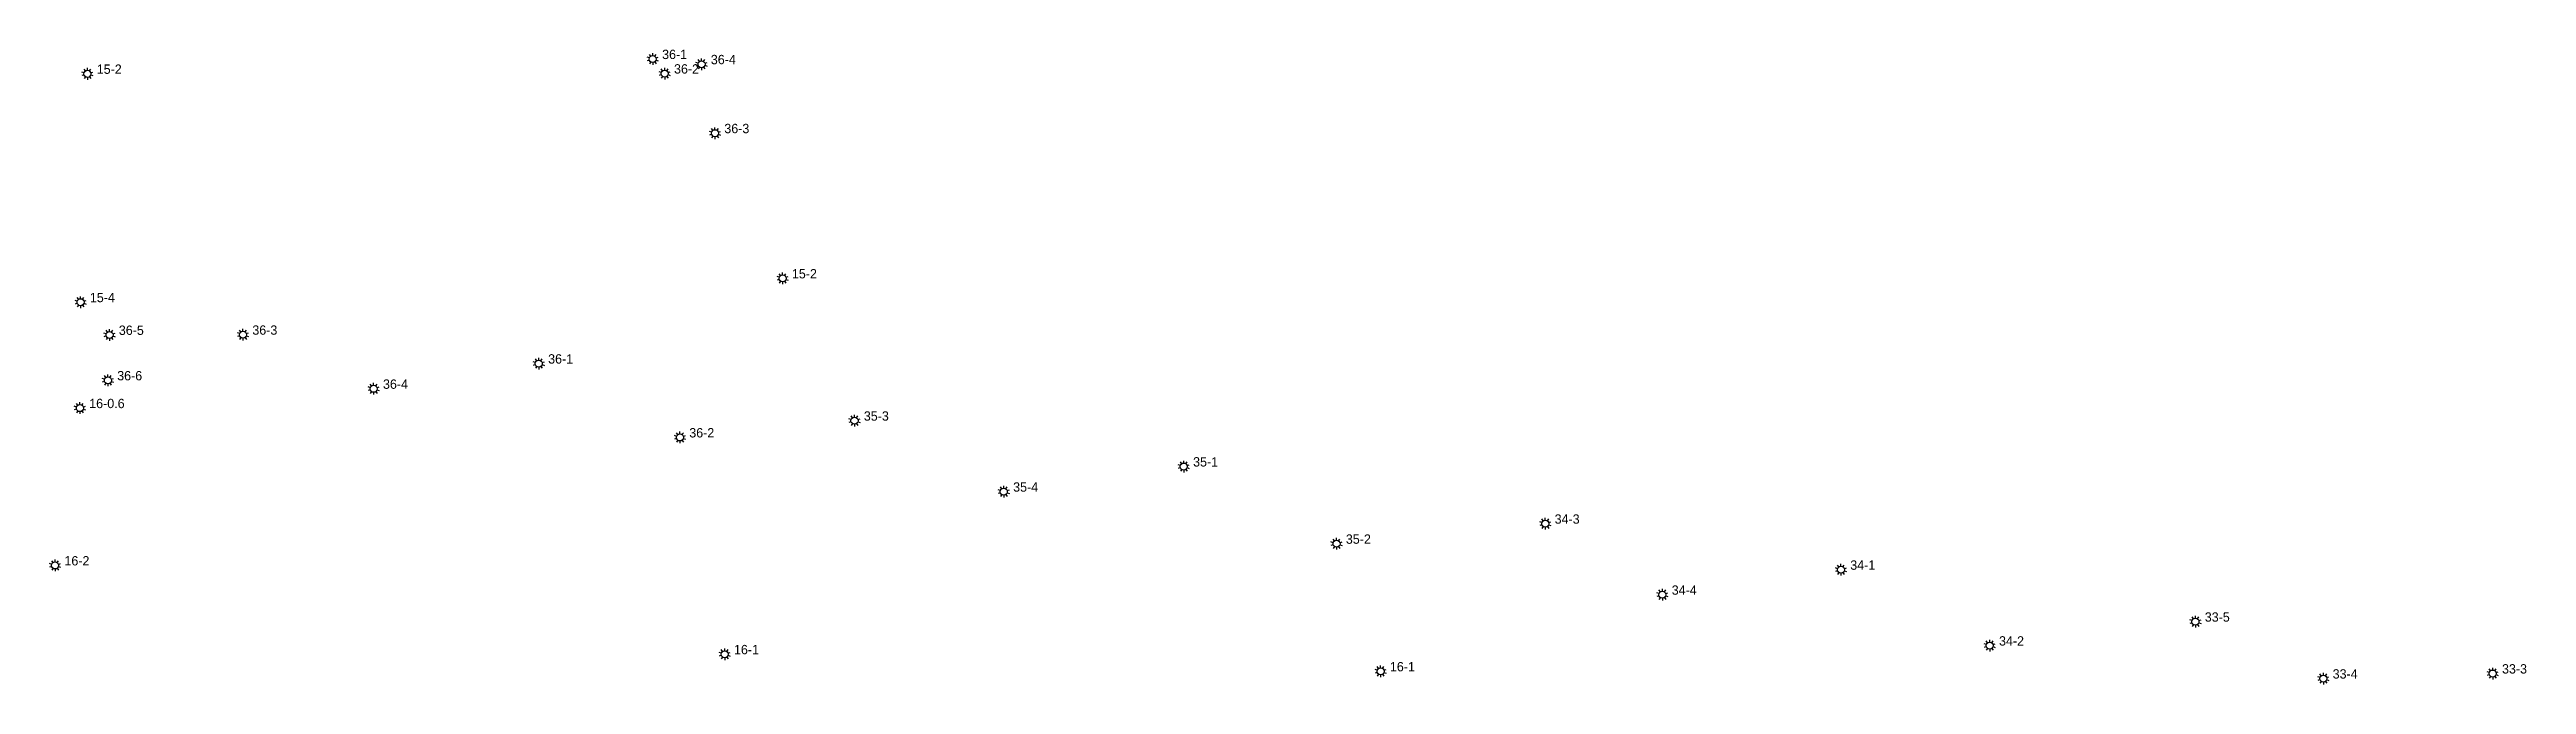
# Model space of a CAD drawing. Header units: inches. Extents: x 486468 to 494393, y 5455952 to 5461583.
# Drawn here: x 486501 to 487032, y 5457669 to 5457805 of the extents above; entities that cross this region are included whole.
import ezdxf

# ---------------------------------------------------------------- set-up
doc = ezdxf.new("R2010")
doc.units = ezdxf.units.IN
doc.header["$MEASUREMENT"] = 0
doc.layers.add('StreetLightingPoles', color=10, linetype='Continuous')

msp = doc.modelspace()

# ---------------------------------------------------------------- texts
at = {"layer": 'StreetLightingPoles'}
for s, p in [('36-1', (486632.178, 5457803.364)), ('36-4', (486642.62, 5457802.255)), ('15-2', (486511.051, 5457800.2)), ('36-2', (486634.733, 5457800.257)), ('36-3', (486645.508, 5457787.493)), ('15-2', (486659.99, 5457756.402)), ('15-4', (486509.583, 5457751.31)), ('36-5', (486515.786, 5457744.304)), ('36-3', (486544.384, 5457744.342)), ('36-1', (486607.762, 5457738.164)), ('36-6', (486515.434, 5457734.57)), ('36-4', (486572.378, 5457732.764)), ('16-0.6', (486509.437, 5457728.624)), ('36-2', (486637.999, 5457722.346)), ('35-3', (486675.398, 5457725.936)), ('35-1', (486745.943, 5457716.121)), ('35-4', (486707.385, 5457710.738)), ('34-3', (486823.401, 5457703.885)), ('16-2', (486504.126, 5457694.945)), ('35-2', (486778.669, 5457699.586)), ('34-1', (486886.737, 5457694.021)), ('34-4', (486848.489, 5457688.678)), ('33-5', (486962.693, 5457682.905)), ('16-1', (486647.582, 5457675.933)), ('34-2', (486918.61, 5457677.786)), ('16-1', (486788.105, 5457672.272)), ('33-4', (486990.092, 5457670.721)), ('33-3', (487026.376, 5457671.804))]:
    msp.add_text(s, height=2, dxfattribs=at).set_placement(p)

# ---------------------------------------------------------------- blocks, each defined once
blk = doc.blocks.new('Light')
at = {"color": 255}
for p, q in [((-0.71, 0.23), (-1.19, 0.39)), ((-0.44, 0.61), (-0.73, 1.01)), ((0, 0.75), (0, 1.25)), ((0.44, 0.61), (0.73, 1.01)), ((0.71, 0.23), (1.19, 0.39)), ((-0.71, -0.23), (-1.19, -0.39)), ((-0.44, -0.61), (-0.73, -1.01)), ((0, -0.75), (0, -1.25)), ((0.44, -0.61), (0.73, -1.01)), ((0.71, -0.23), (1.19, -0.39))]:
    blk.add_line(p, q, dxfattribs=at)
blk.add_circle((0, 0), 0.75, dxfattribs=at)

# ---------------------------------------------------------------- block references
at = {"layer": 'StreetLightingPoles'}
for p in [(486630.178, 5457803.364), (486640.62, 5457802.255), (486509.051, 5457800.2), (486632.733, 5457800.257), (486643.508, 5457787.493), (486657.99, 5457756.402), (486507.583, 5457751.31), (486513.786, 5457744.304), (486542.384, 5457744.342), (486605.762, 5457738.164), (486513.434, 5457734.57), (486507.437, 5457728.624), (486570.378, 5457732.764), (486635.999, 5457722.346), (486673.398, 5457725.936), (486743.943, 5457716.121), (486705.385, 5457710.738), (486821.401, 5457703.885), (486776.669, 5457699.586), (486502.126, 5457694.945), (486884.737, 5457694.021), (486846.489, 5457688.678), (486960.693, 5457682.905), (486645.582, 5457675.933), (486916.61, 5457677.786), (486786.105, 5457672.272), (486988.092, 5457670.721), (487024.376, 5457671.804)]:
    msp.add_blockref('Light', p, dxfattribs=at)

msp.set_redraw_order([(e.dxf.handle, doc.entitydb.next_handle()) for e in msp.query("TEXT MTEXT ATTDEF DIMENSION ARC_DIMENSION")])  # texts and dimensions are drawn at this point

doc.saveas('drawing.dxf')
